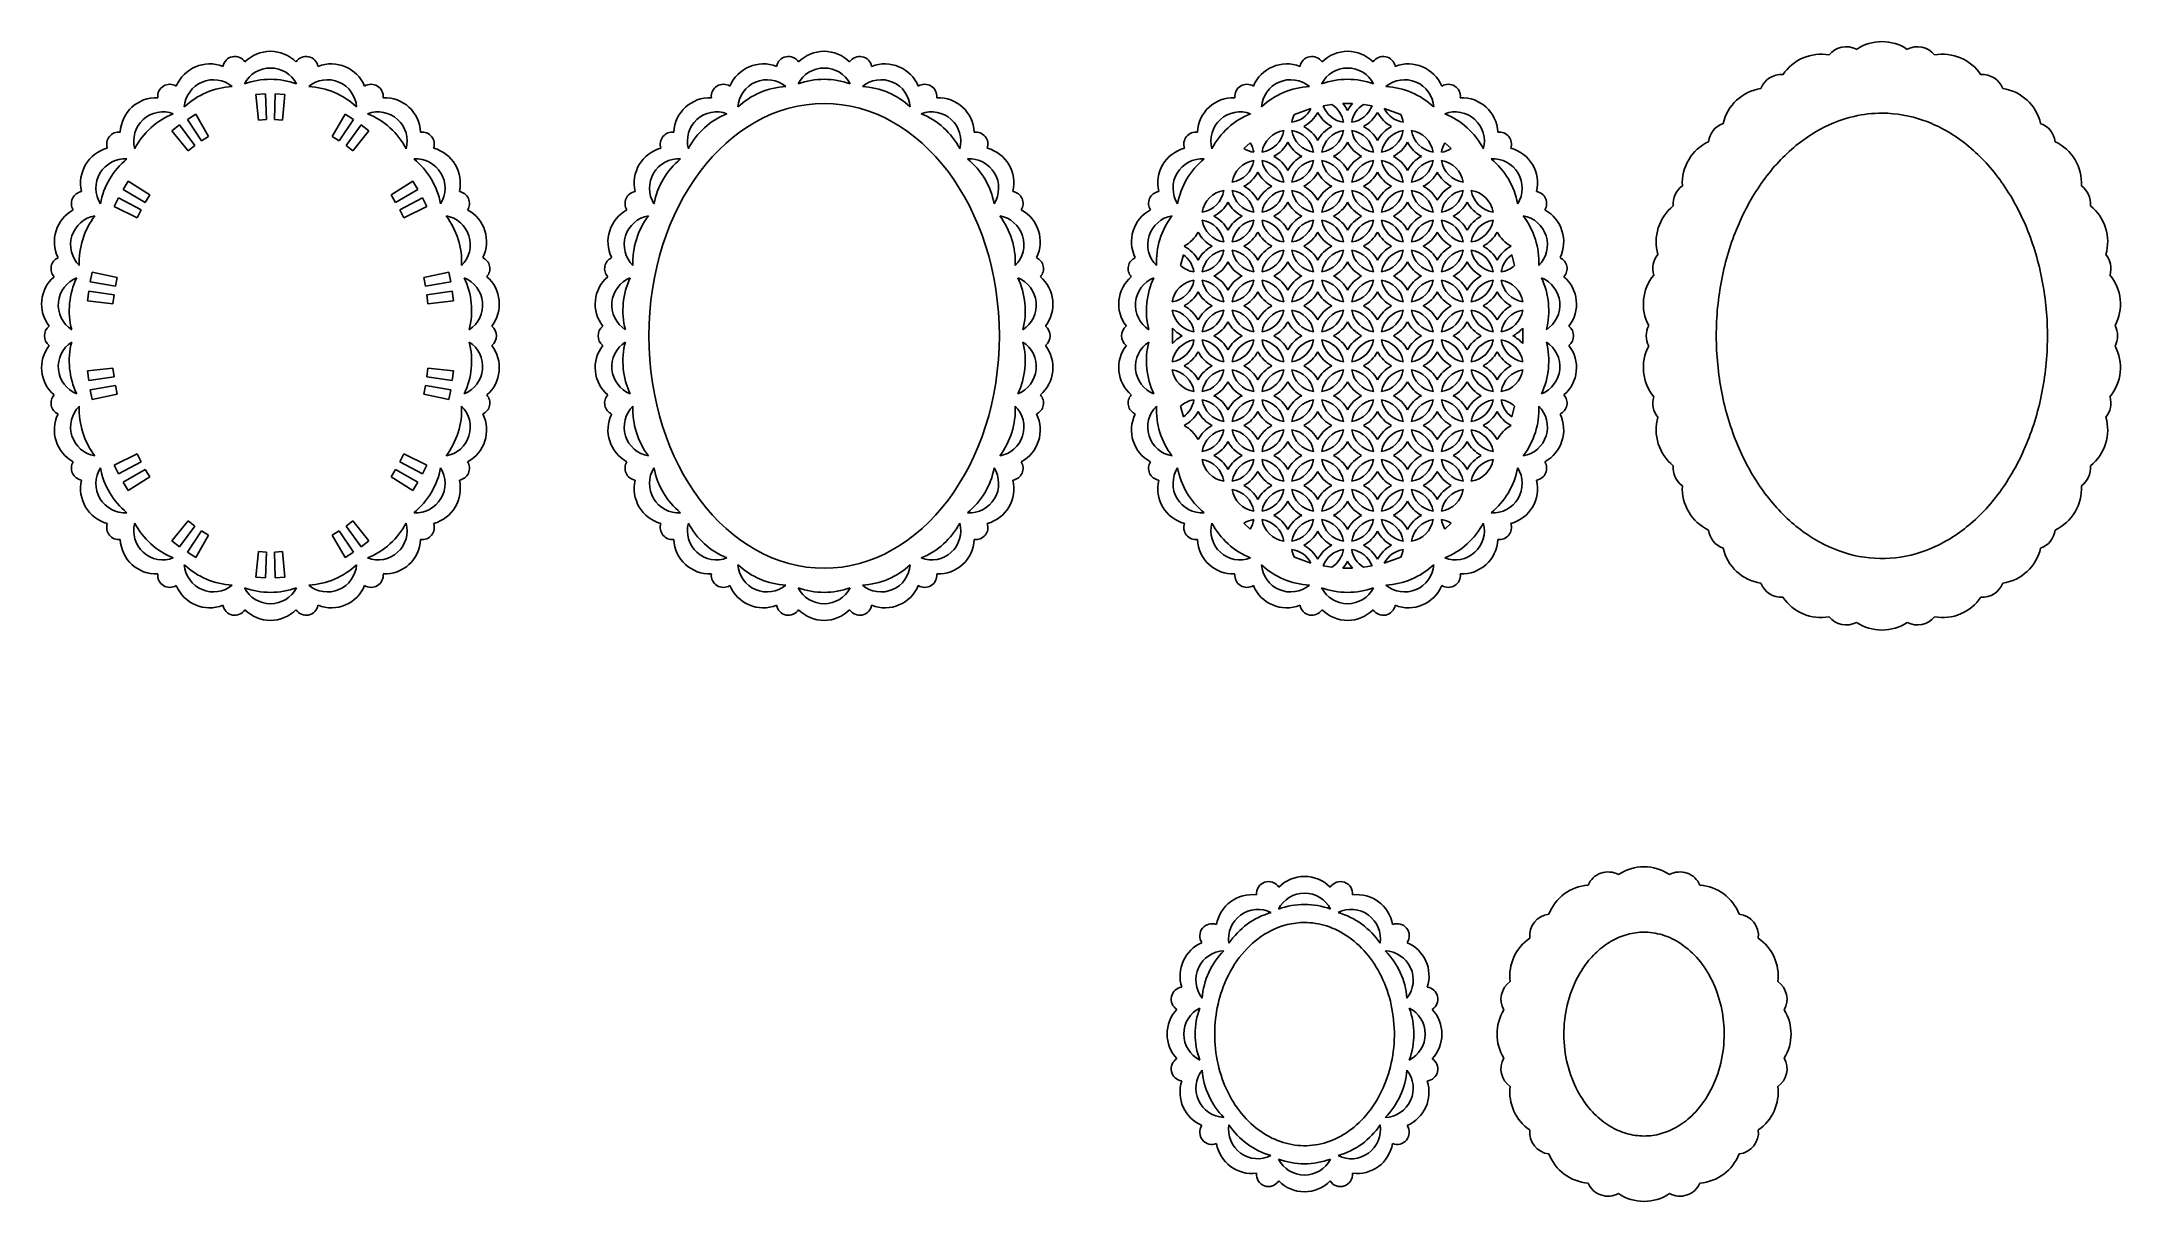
# Model space of a CAD drawing. Extents: x -343 to 86, y -382 to -142.
import ezdxf

# ---------------------------------------------------------------- set-up
doc = ezdxf.new("R2010")
doc.units = 0
doc.layers.get('0').update_dxf_attribs({"linetype": 'CONTINUOUS'})

msp = doc.modelspace()

# ---------------------------------------------------------------- linework, layer by layer
for p, q in [((-297.01, -152.89), (-299.01, -153.03)), ((-299.01, -153.03), (-298.47, -158.3)), ((-297.01, -152.89), (-296.83, -158.19)), ((-295.01, -152.89), (-295.19, -158.19)), ((-293.01, -153.03), (-295.01, -152.89)), ((-293.01, -153.03), (-293.55, -158.3)), ((-311.43, -157.11), (-313.14, -158.17)), ((-313.14, -158.17), (-310.24, -162.6)), ((-311.43, -157.11), (-308.79, -161.71)), ((-296.83, -158.19), (-298.47, -158.3)), ((-293.55, -158.3), (-295.19, -158.19)), ((-280.58, -157.11), (-283.23, -161.71)), ((-278.87, -158.17), (-281.77, -162.6)), ((-280.58, -157.11), (-278.87, -158.17)), ((-84.3, -157.13), (-80.9, -155.94)), ((-78.37, -155.35), (-76.58, -155.07)), ((-74.33, -154.9), (-72.31, -154.9)), ((-70.06, -155.07), (-68.27, -155.35)), ((-65.74, -155.94), (-62.34, -157.13)), ((-314.79, -159.31), (-316.37, -160.54)), ((-316.37, -160.54), (-313.01, -164.64)), ((-314.79, -159.31), (-311.65, -163.58)), ((-308.79, -161.71), (-310.24, -162.6)), ((-283.23, -161.71), (-281.77, -162.6)), ((-277.23, -159.31), (-280.37, -163.58)), ((-275.64, -160.54), (-279.01, -164.64)), ((-277.23, -159.31), (-275.64, -160.54)), ((-94.75, -164.18), (-93.45, -162.97)), ((-53.19, -162.97), (-51.89, -164.18)), ((-311.65, -163.58), (-313.01, -164.64)), ((-280.37, -163.58), (-279.01, -164.64)), ((-325.44, -170.93), (-326.47, -172.65)), ((-325.44, -170.93), (-320.96, -173.77)), ((-266.58, -170.93), (-271.05, -173.77)), ((-266.58, -170.93), (-265.54, -172.65)), ((-327.44, -174.39), (-328.35, -176.18)), ((-328.35, -176.18), (-323.57, -178.48)), ((-327.44, -174.39), (-322.76, -176.87)), ((-326.47, -172.65), (-321.89, -175.3)), ((-320.96, -173.77), (-321.89, -175.3)), ((-271.05, -173.77), (-270.13, -175.3)), ((-265.54, -172.65), (-270.13, -175.3)), ((-264.57, -174.39), (-269.26, -176.87)), ((-263.67, -176.18), (-268.44, -178.48)), ((-264.57, -174.39), (-263.67, -176.18)), ((-322.76, -176.87), (-323.57, -178.48)), ((-269.26, -176.87), (-268.44, -178.48)), ((-107.85, -188.35), (-107.27, -186.13)), ((-39.37, -186.13), (-38.79, -188.35)), ((-332.9, -189.74), (-333.27, -191.7)), ((-333.27, -191.7), (-328.05, -192.61)), ((-332.9, -189.74), (-327.71, -190.81)), ((-327.71, -190.81), (-328.05, -192.61)), ((-259.12, -189.74), (-264.31, -190.81)), ((-264.31, -190.81), (-263.96, -192.61)), ((-258.74, -191.7), (-263.96, -192.61)), ((-259.12, -189.74), (-258.74, -191.7)), ((-333.59, -193.68), (-333.84, -195.66)), ((-333.84, -195.66), (-328.57, -196.25)), ((-333.59, -193.68), (-328.34, -194.43)), ((-328.34, -194.43), (-328.57, -196.25)), ((-258.43, -193.68), (-263.67, -194.43)), ((-263.67, -194.43), (-263.44, -196.25)), ((-258.18, -195.66), (-263.44, -196.25)), ((-258.43, -193.68), (-258.18, -195.66)), ((-109.53, -204.5), (-109.53, -201.27)), ((-37.11, -201.27), (-37.11, -204.5)), ((-333.84, -210.11), (-328.57, -209.53)), ((-333.59, -212.1), (-333.84, -210.11)), ((-328.34, -211.35), (-328.57, -209.53)), ((-263.67, -211.35), (-263.44, -209.53)), ((-258.18, -210.11), (-263.44, -209.53)), ((-258.43, -212.1), (-258.18, -210.11)), ((-333.59, -212.1), (-328.34, -211.35)), ((-333.27, -214.07), (-328.05, -213.16)), ((-332.9, -216.04), (-333.27, -214.07)), ((-327.71, -214.96), (-328.05, -213.16)), ((-264.31, -214.96), (-263.96, -213.16)), ((-258.74, -214.07), (-263.96, -213.16)), ((-258.43, -212.1), (-263.67, -211.35)), ((-259.12, -216.04), (-258.74, -214.07)), ((-332.9, -216.04), (-327.71, -214.96)), ((-259.12, -216.04), (-264.31, -214.96)), ((-107.85, -217.43), (-107.27, -219.64)), ((-39.37, -219.64), (-38.79, -217.43)), ((-328.35, -229.59), (-323.57, -227.29)), ((-322.76, -228.9), (-323.57, -227.29)), ((-269.26, -228.9), (-268.44, -227.29)), ((-263.67, -229.59), (-268.44, -227.29)), ((-327.44, -231.38), (-328.35, -229.59)), ((-327.44, -231.38), (-322.76, -228.9)), ((-326.47, -233.13), (-321.89, -230.47)), ((-325.44, -234.84), (-320.96, -232)), ((-320.96, -232), (-321.89, -230.47)), ((-271.05, -232), (-270.13, -230.47)), ((-266.58, -234.84), (-271.05, -232)), ((-265.54, -233.13), (-270.13, -230.47)), ((-264.57, -231.38), (-269.26, -228.9)), ((-264.57, -231.38), (-263.67, -229.59)), ((-325.44, -234.84), (-326.47, -233.13)), ((-266.58, -234.84), (-265.54, -233.13)), ((-316.37, -245.23), (-313.01, -241.14)), ((-314.79, -246.46), (-311.65, -242.19)), ((-313.14, -247.61), (-310.24, -243.17)), ((-311.65, -242.19), (-313.01, -241.14)), ((-311.43, -248.66), (-308.79, -244.07)), ((-308.79, -244.07), (-310.24, -243.17)), ((-283.23, -244.07), (-281.77, -243.17)), ((-280.58, -248.66), (-283.23, -244.07)), ((-278.87, -247.61), (-281.77, -243.17)), ((-280.37, -242.19), (-279.01, -241.14)), ((-277.23, -246.46), (-280.37, -242.19)), ((-275.64, -245.23), (-279.01, -241.14)), ((-94.75, -241.59), (-93.45, -242.81)), ((-53.19, -242.81), (-51.89, -241.59)), ((-314.79, -246.46), (-316.37, -245.23)), ((-311.43, -248.66), (-313.14, -247.61)), ((-299.01, -252.74), (-298.47, -247.47)), ((-296.83, -247.58), (-298.47, -247.47)), ((-297.01, -252.88), (-296.83, -247.58)), ((-293.55, -247.47), (-295.19, -247.58)), ((-295.01, -252.88), (-295.19, -247.58)), ((-293.01, -252.74), (-293.55, -247.47)), ((-280.58, -248.66), (-278.87, -247.61)), ((-277.23, -246.46), (-275.64, -245.23)), ((-84.3, -248.64), (-80.9, -249.83)), ((-65.74, -249.83), (-62.34, -248.64)), ((-297.01, -252.88), (-299.01, -252.74)), ((-293.01, -252.74), (-295.01, -252.88)), ((-78.37, -250.43), (-76.58, -250.7)), ((-74.33, -250.88), (-72.31, -250.88)), ((-70.06, -250.7), (-68.27, -250.43))]:
    msp.add_line(p, q)
for centre, radius, start, end in [((-303.38, -147.65), 2.5, 33.4006, 169.7501), ((-296.01, -151.55), 7.46, 44.9479, 135.0521), ((-288.64, -147.65), 2.5, 10.2499, 146.5994), ((-188.92, -147.65), 2.5, 33.4006, 169.7501), ((-181.55, -151.55), 7.46, 44.9479, 135.0521), ((-174.18, -147.65), 2.5, 10.2499, 146.5994), ((-80.69, -147.65), 2.5, 33.4006, 169.7501), ((-73.32, -151.55), 7.46, 44.9479, 135.0521), ((-65.95, -147.65), 2.5, 10.2499, 146.5994), ((24.56, -154.15), 9.46, 79.6676, 146.4674), ((29.77, -147.65), 4.5, 61.9936, 141.2681), ((37.14, -151.55), 9.46, 56.2592, 123.7408), ((44.51, -147.65), 4.5, 38.7319, 118.0064), ((49.71, -154.15), 9.46, 33.5326, 100.3324), ((-308.59, -154.15), 7.46, 68.3994, 157.5306), ((-307.79, -156.01), 6.04, 50.123, 175.9697), ((-296.01, -153.58), 6.04, 27.0767, 152.9233), ((-296.01, -165.64), 15.76, 70.0387, 109.9613), ((-284.23, -156.01), 6.04, 4.0303, 129.877), ((-283.43, -154.15), 7.46, 22.4694, 111.6006), ((-194.13, -154.15), 7.46, 68.3994, 157.5306), ((-193.34, -156.01), 6.04, 50.123, 175.9697), ((-181.55, -153.58), 6.04, 27.0767, 152.9233), ((-181.55, -165.64), 15.76, 70.0387, 109.9613), ((-169.77, -156.01), 6.04, 4.0303, 129.877), ((-168.98, -154.15), 7.46, 22.4694, 111.6006), ((-85.9, -154.15), 7.46, 68.3994, 157.5306), ((-85.1, -156.01), 6.04, 50.123, 175.9697), ((-73.32, -153.58), 6.04, 27.0767, 152.9233), ((-73.32, -165.64), 15.76, 70.0387, 109.9613), ((-61.53, -156.01), 6.04, 4.0303, 129.877), ((-60.74, -154.15), 7.46, 22.4694, 111.6006), ((16.32, -153.4), 4.5, 85.5736, 158.7822), ((57.95, -153.4), 4.5, 21.2178, 94.4264), ((-319.6, -161.13), 7.46, 87.7459, 177.5151), ((-316.82, -153.4), 2.5, 57.6187, 186.2142), ((-303.07, -167.11), 15.76, 93.0851, 133.0076), ((-288.95, -167.11), 15.76, 46.9924, 86.9149), ((-275.2, -153.4), 2.5, 353.7858, 122.3813), ((-272.42, -161.13), 7.46, 2.4849, 92.2541), ((-205.15, -161.13), 7.46, 87.7459, 177.5151), ((-202.37, -153.4), 2.5, 57.6187, 186.2142), ((-188.61, -167.11), 15.76, 93.0851, 133.0076), ((-174.49, -167.11), 15.76, 46.9924, 86.9149), ((-160.74, -153.4), 2.5, 353.7858, 122.3813), ((-157.96, -161.13), 7.46, 2.4849, 92.2541), ((-96.91, -161.13), 7.46, 87.7459, 177.5151), ((-94.13, -153.4), 2.5, 57.6187, 186.2142), ((-80.38, -167.11), 15.76, 93.0851, 133.0076), ((-66.26, -167.11), 15.76, 46.9924, 86.9149), ((-52.5, -153.4), 2.5, 353.7858, 122.3813), ((-49.73, -161.13), 7.46, 2.4849, 92.2541), ((13.54, -161.13), 9.46, 98.6055, 167.1651), ((60.73, -161.13), 9.46, 12.8349, 81.3945), ((-318.24, -162.64), 6.04, 69.2598, 195.1065), ((-310.14, -171.57), 15.76, 112.2219, 152.1444), ((-273.78, -162.64), 6.04, 344.8935, 110.7402), ((-281.88, -171.57), 15.76, 27.8556, 67.7781), ((-203.78, -162.64), 6.04, 69.2598, 195.1065), ((-195.68, -171.57), 15.76, 112.2219, 152.1444), ((-159.32, -162.64), 6.04, 344.8935, 110.7402), ((-167.42, -171.57), 15.76, 27.8556, 67.7781), ((-95.55, -162.64), 6.04, 69.2598, 195.1065), ((-87.45, -171.57), 15.76, 112.2219, 152.1444), ((-85.68, -153.43), 5.4, 279.0442, 332.3273), ((-79.5, -159.61), 5.4, 152.6678, 170.9558), ((-85.68, -153.43), 7, 297.981, 332.019), ((-73.32, -153.43), 7, 207.981, 242.019), ((-73.32, -153.43), 5.4, 200.7558, 260.9558), ((-79.5, -159.61), 5.4, 9.0442, 57.253), ((-79.5, -159.61), 7, 27.981, 42.3754), ((-67.14, -159.61), 7, 137.6246, 152.019), ((-67.14, -159.61), 5.4, 122.747, 170.9558), ((-73.32, -153.43), 5.4, 279.0442, 339.2442), ((-73.32, -153.43), 7, 297.981, 332.019), ((-60.95, -153.43), 7, 207.981, 242.019), ((-60.95, -153.43), 5.4, 207.6727, 260.9558), ((-67.14, -159.61), 5.4, 9.0442, 27.3322), ((-51.09, -162.64), 6.04, 344.8935, 110.7402), ((-59.19, -171.57), 15.76, 27.8556, 67.7781), ((-327.37, -163.29), 2.5, 82.7278, 199.242), ((-264.64, -163.29), 2.5, 340.758, 97.2722), ((-212.92, -163.29), 2.5, 82.7278, 199.242), ((-150.19, -163.29), 2.5, 340.758, 97.2722), ((-104.68, -163.29), 2.5, 82.7278, 199.242), ((-98.05, -165.8), 5.4, 9.0442, 31.5937), ((-85.68, -165.8), 5.4, 99.0442, 170.9558), ((-91.86, -159.61), 5.4, 279.0442, 350.9558), ((-91.86, -159.61), 7, 297.981, 332.019), ((-79.5, -159.61), 7, 207.981, 242.019), ((-79.5, -159.61), 5.4, 189.0442, 260.9558), ((-85.68, -165.8), 5.4, 9.0442, 80.9558), ((-85.68, -165.8), 7, 27.981, 62.019), ((-73.32, -165.8), 7, 117.981, 152.019), ((-79.5, -159.61), 5.4, 279.0442, 350.9558), ((-73.32, -165.8), 5.4, 99.0442, 170.9558), ((-79.5, -159.61), 7, 297.981, 332.019), ((-67.14, -159.61), 7, 207.981, 242.019), ((-67.14, -159.61), 5.4, 189.0442, 260.9558), ((-73.32, -165.8), 5.4, 9.0442, 80.9558), ((-73.32, -165.8), 7, 27.981, 62.019), ((-60.95, -165.8), 7, 117.981, 152.019), ((-67.14, -159.61), 5.4, 279.0442, 350.9558), ((-60.95, -165.8), 5.4, 99.0442, 170.9558), ((-67.14, -159.61), 7, 297.981, 332.019), ((-54.77, -159.61), 7, 207.981, 242.019), ((-54.77, -159.61), 5.4, 189.0442, 260.9558), ((-60.95, -165.8), 5.4, 9.0442, 80.9558), ((-48.59, -165.8), 5.4, 148.4063, 170.9558), ((-41.95, -163.29), 2.5, 340.758, 97.2722), ((5.34, -171.32), 9.46, 115.24, 183.2944), ((5.77, -163.29), 4.5, 108.8525, 173.2935), ((68.5, -163.29), 4.5, 6.7065, 71.1475), ((68.94, -171.32), 9.46, 356.7056, 64.76), ((-327.81, -171.32), 7.46, 104.9588, 193.5619), ((-326.06, -172.36), 6.04, 86.3987, 212.2454), ((-315.69, -178.51), 15.76, 129.3607, 169.2833), ((-265.95, -172.36), 6.04, 327.7546, 93.6013), ((-276.33, -178.51), 15.76, 10.7167, 50.6393), ((-264.21, -171.32), 7.46, 346.4381, 75.0412), ((-213.35, -171.32), 7.46, 104.9588, 193.5619), ((-211.61, -172.36), 6.04, 86.3987, 212.2454), ((-201.23, -178.51), 15.76, 129.3607, 169.2833), ((-151.5, -172.36), 6.04, 327.7546, 93.6013), ((-161.87, -178.51), 15.76, 10.7167, 50.6393), ((-149.75, -171.32), 7.46, 346.4381, 75.0412), ((-105.12, -171.32), 7.46, 104.9588, 193.5619), ((-103.37, -172.36), 6.04, 86.3987, 212.2454), ((-93, -178.51), 15.76, 129.3607, 169.2833), ((-98.05, -165.8), 5.4, 279.0442, 350.9558), ((-91.86, -171.98), 5.4, 99.0442, 170.9558), ((-91.86, -159.61), 5.4, 237.683, 260.9558), ((-85.68, -165.8), 5.4, 189.0442, 260.9558), ((-91.86, -171.98), 5.4, 9.0442, 80.9558), ((-91.86, -171.98), 7, 27.981, 62.019), ((-79.5, -171.98), 7, 117.981, 152.019), ((-79.5, -171.98), 5.4, 99.0442, 170.9558), ((-85.68, -165.8), 5.4, 279.0442, 350.9558), ((-79.5, -171.98), 5.4, 9.0442, 80.9558), ((-73.32, -165.8), 5.4, 189.0442, 260.9558), ((-79.5, -171.98), 7, 27.981, 62.019), ((-67.14, -171.98), 7, 117.981, 152.019), ((-67.14, -171.98), 5.4, 99.0442, 170.9558), ((-73.32, -165.8), 5.4, 279.0442, 350.9558), ((-67.14, -171.98), 5.4, 9.0442, 80.9558), ((-60.95, -165.8), 5.4, 189.0442, 260.9558), ((-67.14, -171.98), 7, 27.981, 62.019), ((-54.77, -171.98), 7, 117.981, 152.019), ((-60.95, -165.8), 5.4, 279.0442, 350.9558), ((-54.77, -171.98), 5.4, 99.0442, 170.9558), ((-54.77, -159.61), 5.4, 279.0442, 302.317), ((-48.59, -165.8), 5.4, 189.0442, 260.9558), ((-54.77, -171.98), 5.4, 9.0442, 80.9558), ((-43.26, -172.36), 6.04, 327.7546, 93.6013), ((-53.64, -178.51), 15.76, 10.7167, 50.6393), ((-41.52, -171.32), 7.46, 346.4381, 75.0412), ((-98.05, -165.8), 7, 297.981, 332.019), ((-85.68, -165.8), 7, 207.981, 242.019), ((-85.68, -165.8), 7, 297.981, 332.019), ((-73.32, -165.8), 7, 207.981, 242.019), ((-73.32, -165.8), 7, 297.981, 332.019), ((-60.95, -165.8), 7, 207.981, 242.019), ((-60.95, -165.8), 7, 297.981, 332.019), ((-48.59, -165.8), 7, 207.981, 242.019), ((-1.51, -175.54), 4.5, 125.2925, 186.4099), ((75.78, -175.54), 4.5, 353.5901, 54.7075), ((-334.66, -175.54), 2.5, 99.3789, 212.2114), ((-257.36, -175.54), 2.5, 327.7886, 80.6211), ((-220.2, -175.54), 2.5, 99.3789, 212.2114), ((-142.91, -175.54), 2.5, 327.7886, 80.6211), ((-111.97, -175.54), 2.5, 99.3789, 212.2114), ((-98.05, -178.16), 5.4, 99.0442, 170.9558), ((-104.23, -171.98), 5.4, 279.0442, 350.9558), ((-104.23, -171.98), 7, 297.981, 332.019), ((-91.86, -171.98), 7, 207.981, 242.019), ((-98.05, -178.16), 5.4, 9.0442, 80.9558), ((-91.86, -171.98), 5.4, 189.0442, 260.9558), ((-98.05, -178.16), 7, 27.981, 62.019), ((-85.68, -178.16), 7, 117.981, 152.019), ((-85.68, -178.16), 5.4, 99.0442, 170.9558), ((-91.86, -171.98), 5.4, 279.0442, 350.9558), ((-91.86, -171.98), 7, 297.981, 332.019), ((-79.5, -171.98), 7, 207.981, 242.019), ((-79.5, -171.98), 5.4, 189.0442, 260.9558), ((-85.68, -178.16), 5.4, 9.0442, 80.9558), ((-85.68, -178.16), 7, 27.981, 62.019), ((-73.32, -178.16), 7, 117.981, 152.019), ((-79.5, -171.98), 5.4, 279.0442, 350.9558), ((-73.32, -178.16), 5.4, 99.0442, 170.9558), ((-79.5, -171.98), 7, 297.981, 332.019), ((-67.14, -171.98), 7, 207.981, 242.019), ((-67.14, -171.98), 5.4, 189.0442, 260.9558), ((-73.32, -178.16), 5.4, 9.0442, 80.9558), ((-73.32, -178.16), 7, 27.981, 62.019), ((-60.95, -178.16), 7, 117.981, 152.019), ((-67.14, -171.98), 5.4, 279.0442, 350.9558), ((-60.95, -178.16), 5.4, 99.0442, 170.9558), ((-67.14, -171.98), 7, 297.981, 332.019), ((-54.77, -171.98), 7, 207.981, 242.019), ((-54.77, -171.98), 5.4, 189.0442, 260.9558), ((-60.95, -178.16), 5.4, 9.0442, 80.9558), ((-60.95, -178.16), 7, 27.981, 62.019), ((-48.59, -178.16), 7, 117.981, 152.019), ((-54.77, -171.98), 5.4, 279.0442, 350.9558), ((-48.59, -178.16), 5.4, 99.0442, 170.9558), ((-54.77, -171.98), 7, 297.981, 332.019), ((-42.41, -171.98), 7, 207.981, 242.019), ((-42.41, -171.98), 5.4, 189.0442, 260.9558), ((-48.59, -178.16), 5.4, 9.0442, 80.9558), ((-34.67, -175.54), 2.5, 327.7886, 80.6211), ((-0.08, -183.44), 9.46, 128.5742, 196.3037), ((74.36, -183.44), 9.46, 343.6963, 51.4258), ((-333.23, -183.44), 7.46, 118.3505, 206.1764), ((-331.29, -184.05), 6.04, 99.7422, 225.5889), ((-319.78, -187.64), 15.76, 142.7043, 182.6268), ((-260.73, -184.05), 6.04, 314.4111, 80.2578), ((-272.24, -187.64), 15.76, 357.3732, 37.2957), ((-258.79, -183.44), 7.46, 333.8236, 61.6495), ((-218.77, -183.44), 7.46, 118.3505, 206.1764), ((-216.84, -184.05), 6.04, 99.7422, 225.5889), ((-205.32, -187.64), 15.76, 142.7043, 182.6268), ((-157.78, -187.64), 15.76, 357.3732, 37.2957), ((-146.27, -184.05), 6.04, 314.4111, 80.2578), ((-144.33, -183.44), 7.46, 333.8236, 61.6495), ((-110.54, -183.44), 7.46, 118.3505, 206.1764), ((-108.6, -184.05), 6.04, 99.7422, 225.5889), ((-97.09, -187.64), 15.76, 142.7043, 182.6268), ((-98.05, -178.16), 5.4, 189.0442, 260.9558), ((-104.23, -184.34), 5.4, 9.0442, 80.9558), ((-104.23, -184.34), 7, 27.981, 62.019), ((-91.86, -184.34), 7, 117.981, 152.019), ((-98.05, -178.16), 5.4, 279.0442, 350.9558), ((-91.86, -184.34), 5.4, 99.0442, 170.9558), ((-85.68, -178.16), 5.4, 189.0442, 260.9558), ((-91.86, -184.34), 5.4, 9.0442, 80.9558), ((-91.86, -184.34), 7, 27.981, 62.019), ((-79.5, -184.34), 7, 117.981, 152.019), ((-79.5, -184.34), 5.4, 99.0442, 170.9558), ((-85.68, -178.16), 5.4, 279.0442, 350.9558), ((-79.5, -184.34), 5.4, 9.0442, 80.9558), ((-73.32, -178.16), 5.4, 189.0442, 260.9558), ((-79.5, -184.34), 7, 27.981, 62.019), ((-67.14, -184.34), 7, 117.981, 152.019), ((-67.14, -184.34), 5.4, 99.0442, 170.9558), ((-73.32, -178.16), 5.4, 279.0442, 350.9558), ((-67.14, -184.34), 5.4, 9.0442, 80.9558), ((-60.95, -178.16), 5.4, 189.0442, 260.9558), ((-67.14, -184.34), 7, 27.981, 62.019), ((-54.77, -184.34), 7, 117.981, 152.019), ((-60.95, -178.16), 5.4, 279.0442, 350.9558), ((-54.77, -184.34), 5.4, 99.0442, 170.9558), ((-48.59, -178.16), 5.4, 189.0442, 260.9558), ((-54.77, -184.34), 5.4, 9.0442, 80.9558), ((-54.77, -184.34), 7, 27.981, 62.019), ((-42.41, -184.34), 7, 117.981, 152.019), ((-42.41, -184.34), 5.4, 99.0442, 170.9558), ((-48.59, -178.16), 5.4, 279.0442, 350.9558), ((-38.04, -184.05), 6.04, 314.4111, 80.2578), ((-49.55, -187.64), 15.76, 357.3732, 37.2957), ((-36.1, -183.44), 7.46, 333.8236, 61.6495), ((-110.41, -178.16), 7, 297.981, 332.019), ((-110.41, -190.52), 7, 27.981, 62.019), ((-98.05, -178.16), 7, 207.981, 242.019), ((-98.05, -190.52), 7, 117.981, 152.019), ((-98.05, -178.16), 7, 297.981, 332.019), ((-98.05, -190.52), 7, 27.981, 62.019), ((-85.68, -178.16), 7, 207.981, 242.019), ((-85.68, -190.52), 7, 117.981, 152.019), ((-85.68, -178.16), 7, 297.981, 332.019), ((-85.68, -190.52), 7, 27.981, 62.019), ((-73.32, -178.16), 7, 207.981, 242.019), ((-73.32, -190.52), 7, 117.981, 152.019), ((-73.32, -178.16), 7, 297.981, 332.019), ((-73.32, -190.52), 7, 27.981, 62.019), ((-60.95, -178.16), 7, 207.981, 242.019), ((-60.95, -190.52), 7, 117.981, 152.019), ((-60.95, -178.16), 7, 297.981, 332.019), ((-60.95, -190.52), 7, 27.981, 62.019), ((-48.59, -178.16), 7, 207.981, 242.019), ((-48.59, -190.52), 7, 117.981, 152.019), ((-48.59, -178.16), 7, 297.981, 332.019), ((-48.59, -190.52), 7, 27.981, 62.019), ((-36.23, -178.16), 7, 207.981, 242.019), ((-36.23, -190.52), 7, 117.981, 152.019), ((-338.87, -189), 2.5, 114.9232, 221.8445), ((-253.15, -189), 2.5, 318.1555, 65.0768), ((-224.42, -189), 2.5, 114.9232, 221.8445), ((-138.69, -189), 2.5, 318.1555, 65.0768), ((-116.18, -189), 2.5, 114.9232, 221.8445), ((-104.23, -184.34), 5.4, 227.8854, 260.9558), ((-110.41, -190.52), 5.4, 9.0442, 54.4723), ((-104.23, -184.34), 5.4, 279.0442, 350.9558), ((-98.05, -190.52), 5.4, 99.0442, 170.9558), ((-104.23, -184.34), 7, 297.981, 332.019), ((-91.86, -184.34), 7, 207.981, 242.019), ((-91.86, -184.34), 5.4, 189.0442, 260.9558), ((-98.05, -190.52), 5.4, 9.0442, 80.9558), ((-91.86, -184.34), 5.4, 279.0442, 350.9558), ((-85.68, -190.52), 5.4, 99.0442, 170.9558), ((-91.86, -184.34), 7, 297.981, 332.019), ((-79.5, -184.34), 7, 207.981, 242.019), ((-85.68, -190.52), 5.4, 9.0442, 80.9558), ((-79.5, -184.34), 5.4, 189.0442, 260.9558), ((-73.32, -190.52), 5.4, 99.0442, 170.9558), ((-79.5, -184.34), 5.4, 279.0442, 350.9558), ((-79.5, -184.34), 7, 297.981, 332.019), ((-67.14, -184.34), 7, 207.981, 242.019), ((-73.32, -190.52), 5.4, 9.0442, 80.9558), ((-67.14, -184.34), 5.4, 189.0442, 260.9558), ((-67.14, -184.34), 5.4, 279.0442, 350.9558), ((-60.95, -190.52), 5.4, 99.0442, 170.9558), ((-67.14, -184.34), 7, 297.981, 332.019), ((-54.77, -184.34), 7, 207.981, 242.019), ((-54.77, -184.34), 5.4, 189.0442, 260.9558), ((-60.95, -190.52), 5.4, 9.0442, 80.9558), ((-54.77, -184.34), 5.4, 279.0442, 350.9558), ((-48.59, -190.52), 5.4, 99.0442, 170.9558), ((-54.77, -184.34), 7, 297.981, 332.019), ((-42.41, -184.34), 7, 207.981, 242.019), ((-48.59, -190.52), 5.4, 9.0442, 80.9558), ((-42.41, -184.34), 5.4, 189.0442, 260.9558), ((-36.23, -190.52), 5.4, 125.5277, 170.9558), ((-42.41, -184.34), 5.4, 279.0442, 312.1146), ((-30.45, -189), 2.5, 318.1555, 65.0768), ((-5.73, -189), 4.5, 139.8265, 196.9932), ((80, -189), 4.5, 343.0068, 40.1735), ((-335.86, -196.32), 7.46, 130.7438, 217.8122), ((-333.84, -196.52), 6.04, 111.5876, 237.4343), ((-321.84, -197.67), 15.76, 154.5497, 194.4722), ((-270.18, -197.67), 15.76, 345.5278, 25.4503), ((-258.17, -196.52), 6.04, 302.5657, 68.4124), ((-256.15, -196.32), 7.46, 322.1878, 49.2562), ((-221.41, -196.32), 7.46, 130.7438, 217.8122), ((-219.39, -196.52), 6.04, 111.5876, 237.4343), ((-207.38, -197.67), 15.76, 154.5497, 194.4722), ((-143.72, -196.52), 6.04, 302.5657, 68.4124), ((-155.72, -197.67), 15.76, 345.5278, 25.4503), ((-141.7, -196.32), 7.46, 322.1878, 49.2562), ((-113.17, -196.32), 7.46, 130.7438, 217.8122), ((-111.15, -196.52), 6.04, 111.5876, 237.4343), ((-99.15, -197.67), 15.76, 154.5497, 194.4722), ((-104.23, -196.7), 5.4, 99.0442, 170.9558), ((-110.41, -190.52), 5.4, 279.0442, 350.9558), ((-104.23, -196.7), 5.4, 9.0442, 80.9558), ((-98.05, -190.52), 5.4, 189.0442, 260.9558), ((-104.23, -196.7), 7, 27.981, 62.019), ((-91.86, -196.7), 7, 117.981, 152.019), ((-91.86, -196.7), 5.4, 99.0442, 170.9558), ((-98.05, -190.52), 5.4, 279.0442, 350.9558), ((-91.86, -196.7), 5.4, 9.0442, 80.9558), ((-85.68, -190.52), 5.4, 189.0442, 260.9558), ((-91.86, -196.7), 7, 27.981, 62.019), ((-79.5, -196.7), 7, 117.981, 152.019), ((-85.68, -190.52), 5.4, 279.0442, 350.9558), ((-79.5, -196.7), 5.4, 99.0442, 170.9558), ((-73.32, -190.52), 5.4, 189.0442, 260.9558), ((-79.5, -196.7), 5.4, 9.0442, 80.9558), ((-79.5, -196.7), 7, 27.981, 62.019), ((-67.14, -196.7), 7, 117.981, 152.019), ((-73.32, -190.52), 5.4, 279.0442, 350.9558), ((-67.14, -196.7), 5.4, 99.0442, 170.9558), ((-60.95, -190.52), 5.4, 189.0442, 260.9558), ((-67.14, -196.7), 5.4, 9.0442, 80.9558), ((-67.14, -196.7), 7, 27.981, 62.019), ((-54.77, -196.7), 7, 117.981, 152.019), ((-60.95, -190.52), 5.4, 279.0442, 350.9558), ((-54.77, -196.7), 5.4, 99.0442, 170.9558), ((-48.59, -190.52), 5.4, 189.0442, 260.9558), ((-54.77, -196.7), 5.4, 9.0442, 80.9558), ((-54.77, -196.7), 7, 27.981, 62.019), ((-42.41, -196.7), 7, 117.981, 152.019), ((-48.59, -190.52), 5.4, 279.0442, 350.9558), ((-42.41, -196.7), 5.4, 99.0442, 170.9558), ((-42.41, -196.7), 5.4, 9.0442, 80.9558), ((-36.23, -190.52), 5.4, 189.0442, 260.9558), ((-47.49, -197.67), 15.76, 345.5278, 25.4503), ((-35.48, -196.52), 6.04, 302.5657, 68.4124), ((-33.46, -196.32), 7.46, 322.1878, 49.2562), ((-2.72, -196.32), 9.46, 140.5961, 208.0558), ((76.99, -196.32), 9.46, 331.9442, 39.4039), ((-104.23, -196.7), 5.4, 189.0442, 260.9558), ((-110.41, -202.89), 5.4, 9.0442, 80.9558), ((-110.41, -190.52), 7, 297.981, 332.019), ((-110.41, -202.89), 7, 27.981, 62.019), ((-98.05, -190.52), 7, 207.981, 242.019), ((-98.05, -202.89), 7, 117.981, 152.019), ((-104.23, -196.7), 5.4, 279.0442, 350.9558), ((-98.05, -202.89), 5.4, 99.0442, 170.9558), ((-91.86, -196.7), 5.4, 189.0442, 260.9558), ((-98.05, -202.89), 5.4, 9.0442, 80.9558), ((-98.05, -190.52), 7, 297.981, 332.019), ((-98.05, -202.89), 7, 27.981, 62.019), ((-85.68, -190.52), 7, 207.981, 242.019), ((-85.68, -202.89), 7, 117.981, 152.019), ((-91.86, -196.7), 5.4, 279.0442, 350.9558), ((-85.68, -202.89), 5.4, 99.0442, 170.9558), ((-85.68, -202.89), 5.4, 9.0442, 80.9558), ((-79.5, -196.7), 5.4, 189.0442, 260.9558), ((-85.68, -190.52), 7, 297.981, 332.019), ((-85.68, -202.89), 7, 27.981, 62.019), ((-73.32, -190.52), 7, 207.981, 242.019), ((-73.32, -202.89), 7, 117.981, 152.019), ((-79.5, -196.7), 5.4, 279.0442, 350.9558), ((-73.32, -202.89), 5.4, 99.0442, 170.9558), ((-73.32, -202.89), 5.4, 9.0442, 80.9558), ((-67.14, -196.7), 5.4, 189.0442, 260.9558), ((-73.32, -190.52), 7, 297.981, 332.019), ((-73.32, -202.89), 7, 27.981, 62.019), ((-60.95, -190.52), 7, 207.981, 242.019), ((-60.95, -202.89), 7, 117.981, 152.019), ((-60.95, -202.89), 5.4, 99.0442, 170.9558), ((-67.14, -196.7), 5.4, 279.0442, 350.9558), ((-54.77, -196.7), 5.4, 189.0442, 260.9558), ((-60.95, -202.89), 5.4, 9.0442, 80.9558), ((-60.95, -190.52), 7, 297.981, 332.019), ((-60.95, -202.89), 7, 27.981, 62.019), ((-48.59, -190.52), 7, 207.981, 242.019), ((-48.59, -202.89), 7, 117.981, 152.019), ((-54.77, -196.7), 5.4, 279.0442, 350.9558), ((-48.59, -202.89), 5.4, 99.0442, 170.9558), ((-48.59, -202.89), 5.4, 9.0442, 80.9558), ((-42.41, -196.7), 5.4, 189.0442, 260.9558), ((-48.59, -190.52), 7, 297.981, 332.019), ((-48.59, -202.89), 7, 27.981, 62.019), ((-36.23, -190.52), 7, 207.981, 242.019), ((-36.23, -202.89), 7, 117.981, 152.019), ((-42.41, -196.7), 5.4, 279.0442, 350.9558), ((-36.23, -202.89), 5.4, 99.0442, 170.9558), ((-340.24, -202.89), 2.5, 127.4329, 232.5671), ((-251.78, -202.89), 2.5, 307.4329, 52.5671), ((-225.78, -202.89), 2.5, 127.4329, 232.5671), ((-137.32, -202.89), 2.5, 307.4329, 52.5671), ((-117.55, -202.89), 2.5, 127.4329, 232.5671), ((-104.23, -196.7), 7, 220.757, 242.019), ((-104.23, -196.7), 7, 297.981, 332.019), ((-91.86, -196.7), 7, 207.981, 242.019), ((-91.86, -196.7), 7, 297.981, 332.019), ((-79.5, -196.7), 7, 207.981, 242.019), ((-79.5, -196.7), 7, 297.981, 332.019), ((-67.14, -196.7), 7, 207.981, 242.019), ((-67.14, -196.7), 7, 297.981, 332.019), ((-54.77, -196.7), 7, 207.981, 242.019), ((-54.77, -196.7), 7, 297.981, 332.019), ((-42.41, -196.7), 7, 207.981, 242.019), ((-42.41, -196.7), 7, 297.981, 319.243), ((-29.09, -202.89), 2.5, 307.4329, 52.5671), ((-7.09, -202.89), 4.5, 152.0391, 207.9609), ((81.37, -202.89), 4.5, 332.0391, 27.9609), ((-335.86, -209.45), 7.46, 142.1878, 229.2562), ((-333.84, -209.25), 6.04, 122.5657, 248.4124), ((-321.84, -208.1), 15.76, 165.5278, 205.4503), ((-258.17, -209.25), 6.04, 291.5876, 57.4343), ((-270.18, -208.1), 15.76, 334.5497, 14.4722), ((-256.15, -209.45), 7.46, 310.7438, 37.8122), ((-221.41, -209.45), 7.46, 142.1878, 229.2562), ((-219.39, -209.25), 6.04, 122.5657, 248.4124), ((-207.38, -208.1), 15.76, 165.5278, 205.4503), ((-155.72, -208.1), 15.76, 334.5497, 14.4722), ((-143.72, -209.25), 6.04, 291.5876, 57.4343), ((-141.7, -209.45), 7.46, 310.7438, 37.8122), ((-113.17, -209.45), 7.46, 142.1878, 229.2562), ((-111.15, -209.25), 6.04, 122.5657, 248.4124), ((-99.15, -208.1), 15.76, 165.5278, 205.4503), ((-104.23, -209.07), 5.4, 99.0442, 170.9558), ((-110.41, -202.89), 5.4, 279.0442, 350.9558), ((-104.23, -209.07), 7, 117.981, 139.243), ((-110.41, -202.89), 7, 297.981, 332.019), ((-98.05, -202.89), 7, 207.981, 242.019), ((-104.23, -209.07), 5.4, 9.0442, 80.9558), ((-98.05, -202.89), 5.4, 189.0442, 260.9558), ((-104.23, -209.07), 7, 27.981, 62.019), ((-91.86, -209.07), 7, 117.981, 152.019), ((-91.86, -209.07), 5.4, 99.0442, 170.9558), ((-98.05, -202.89), 5.4, 279.0442, 350.9558), ((-98.05, -202.89), 7, 297.981, 332.019), ((-85.68, -202.89), 7, 207.981, 242.019), ((-91.86, -209.07), 5.4, 9.0442, 80.9558), ((-85.68, -202.89), 5.4, 189.0442, 260.9558), ((-91.86, -209.07), 7, 27.981, 62.019), ((-79.5, -209.07), 7, 117.981, 152.019), ((-85.68, -202.89), 5.4, 279.0442, 350.9558), ((-79.5, -209.07), 5.4, 99.0442, 170.9558), ((-85.68, -202.89), 7, 297.981, 332.019), ((-73.32, -202.89), 7, 207.981, 242.019), ((-73.32, -202.89), 5.4, 189.0442, 260.9558), ((-79.5, -209.07), 5.4, 9.0442, 80.9558), ((-79.5, -209.07), 7, 27.981, 62.019), ((-67.14, -209.07), 7, 117.981, 152.019), ((-73.32, -202.89), 5.4, 279.0442, 350.9558), ((-67.14, -209.07), 5.4, 99.0442, 170.9558), ((-73.32, -202.89), 7, 297.981, 332.019), ((-60.95, -202.89), 7, 207.981, 242.019), ((-67.14, -209.07), 5.4, 9.0442, 80.9558), ((-60.95, -202.89), 5.4, 189.0442, 260.9558), ((-67.14, -209.07), 7, 27.981, 62.019), ((-54.77, -209.07), 7, 117.981, 152.019), ((-60.95, -202.89), 5.4, 279.0442, 350.9558), ((-54.77, -209.07), 5.4, 99.0442, 170.9558), ((-60.95, -202.89), 7, 297.981, 332.019), ((-48.59, -202.89), 7, 207.981, 242.019), ((-54.77, -209.07), 5.4, 9.0442, 80.9558), ((-48.59, -202.89), 5.4, 189.0442, 260.9558), ((-54.77, -209.07), 7, 27.981, 62.019), ((-42.41, -209.07), 7, 117.981, 152.019), ((-48.59, -202.89), 5.4, 279.0442, 350.9558), ((-42.41, -209.07), 5.4, 99.0442, 170.9558), ((-48.59, -202.89), 7, 297.981, 332.019), ((-36.23, -202.89), 7, 207.981, 242.019), ((-42.41, -209.07), 5.4, 9.0442, 80.9558), ((-36.23, -202.89), 5.4, 189.0442, 260.9558), ((-42.41, -209.07), 7, 40.757, 62.019), ((-35.48, -209.25), 6.04, 291.5876, 57.4343), ((-47.49, -208.1), 15.76, 334.5497, 14.4722), ((-33.46, -209.45), 7.46, 310.7438, 37.8122), ((-2.72, -209.45), 9.46, 151.9442, 219.4039), ((76.99, -209.45), 9.46, 320.5961, 28.0558), ((-104.23, -209.07), 5.4, 189.0442, 260.9558), ((-110.41, -215.25), 5.4, 9.0442, 80.9558), ((-110.41, -215.25), 7, 27.981, 62.019), ((-98.05, -215.25), 7, 117.981, 152.019), ((-98.05, -215.25), 5.4, 99.0442, 170.9558), ((-104.23, -209.07), 5.4, 279.0442, 350.9558), ((-91.86, -209.07), 5.4, 189.0442, 260.9558), ((-98.05, -215.25), 5.4, 9.0442, 80.9558), ((-98.05, -215.25), 7, 27.981, 62.019), ((-85.68, -215.25), 7, 117.981, 152.019), ((-91.86, -209.07), 5.4, 279.0442, 350.9558), ((-85.68, -215.25), 5.4, 99.0442, 170.9558), ((-85.68, -215.25), 5.4, 9.0442, 80.9558), ((-79.5, -209.07), 5.4, 189.0442, 260.9558), ((-85.68, -215.25), 7, 27.981, 62.019), ((-73.32, -215.25), 7, 117.981, 152.019), ((-73.32, -215.25), 5.4, 99.0442, 170.9558), ((-79.5, -209.07), 5.4, 279.0442, 350.9558), ((-67.14, -209.07), 5.4, 189.0442, 260.9558), ((-73.32, -215.25), 5.4, 9.0442, 80.9558), ((-73.32, -215.25), 7, 27.981, 62.019), ((-60.95, -215.25), 7, 117.981, 152.019), ((-67.14, -209.07), 5.4, 279.0442, 350.9558), ((-60.95, -215.25), 5.4, 99.0442, 170.9558), ((-54.77, -209.07), 5.4, 189.0442, 260.9558), ((-60.95, -215.25), 5.4, 9.0442, 80.9558), ((-60.95, -215.25), 7, 27.981, 62.019), ((-48.59, -215.25), 7, 117.981, 152.019), ((-54.77, -209.07), 5.4, 279.0442, 350.9558), ((-48.59, -215.25), 5.4, 99.0442, 170.9558), ((-48.59, -215.25), 5.4, 9.0442, 80.9558), ((-42.41, -209.07), 5.4, 189.0442, 260.9558), ((-48.59, -215.25), 7, 27.981, 62.019), ((-36.23, -215.25), 7, 117.981, 152.019), ((-42.41, -209.07), 5.4, 279.0442, 350.9558), ((-36.23, -215.25), 5.4, 99.0442, 170.9558), ((-104.23, -209.07), 7, 297.981, 332.019), ((-91.86, -209.07), 7, 207.981, 242.019), ((-91.86, -209.07), 7, 297.981, 332.019), ((-79.5, -209.07), 7, 207.981, 242.019), ((-79.5, -209.07), 7, 297.981, 332.019), ((-67.14, -209.07), 7, 207.981, 242.019), ((-67.14, -209.07), 7, 297.981, 332.019), ((-54.77, -209.07), 7, 207.981, 242.019), ((-54.77, -209.07), 7, 297.981, 332.019), ((-42.41, -209.07), 7, 207.981, 242.019), ((-338.87, -216.77), 2.5, 138.1555, 245.0768), ((-333.23, -222.33), 7.46, 153.8236, 241.6495), ((-331.29, -221.73), 6.04, 134.4111, 260.2578), ((-319.78, -218.13), 15.76, 177.3732, 217.2957), ((-272.24, -218.13), 15.76, 322.7043, 2.6268), ((-260.73, -221.73), 6.04, 279.7422, 45.5889), ((-258.79, -222.33), 7.46, 298.3505, 26.1764), ((-253.15, -216.77), 2.5, 294.9232, 41.8445), ((-224.42, -216.77), 2.5, 138.1555, 245.0768), ((-218.77, -222.33), 7.46, 153.8236, 241.6495), ((-216.84, -221.73), 6.04, 134.4111, 260.2578), ((-205.32, -218.13), 15.76, 177.3732, 217.2957), ((-146.27, -221.73), 6.04, 279.7422, 45.5889), ((-157.78, -218.13), 15.76, 322.7043, 2.6268), ((-144.33, -222.33), 7.46, 298.3505, 26.1764), ((-138.69, -216.77), 2.5, 294.9232, 41.8445), ((-116.18, -216.77), 2.5, 138.1555, 245.0768), ((-110.54, -222.33), 7.46, 153.8236, 241.6495), ((-108.6, -221.73), 6.04, 134.4111, 260.2578), ((-97.09, -218.13), 15.76, 177.3732, 217.2957), ((-104.23, -221.43), 5.4, 99.0442, 132.1146), ((-110.41, -215.25), 5.4, 305.5277, 350.9558), ((-110.41, -215.25), 7, 297.981, 332.019), ((-98.05, -215.25), 7, 207.981, 242.019), ((-98.05, -215.25), 5.4, 189.0442, 260.9558), ((-104.23, -221.43), 5.4, 9.0442, 80.9558), ((-104.23, -221.43), 7, 27.981, 62.019), ((-91.86, -221.43), 7, 117.981, 152.019), ((-91.86, -221.43), 5.4, 99.0442, 170.9558), ((-98.05, -215.25), 5.4, 279.0442, 350.9558), ((-98.05, -215.25), 7, 297.981, 332.019), ((-85.68, -215.25), 7, 207.981, 242.019), ((-91.86, -221.43), 5.4, 9.0442, 80.9558), ((-85.68, -215.25), 5.4, 189.0442, 260.9558), ((-91.86, -221.43), 7, 27.981, 62.019), ((-79.5, -221.43), 7, 117.981, 152.019), ((-85.68, -215.25), 5.4, 279.0442, 350.9558), ((-79.5, -221.43), 5.4, 99.0442, 170.9558), ((-85.68, -215.25), 7, 297.981, 332.019), ((-73.32, -215.25), 7, 207.981, 242.019), ((-79.5, -221.43), 5.4, 9.0442, 80.9558), ((-73.32, -215.25), 5.4, 189.0442, 260.9558), ((-79.5, -221.43), 7, 27.981, 62.019), ((-67.14, -221.43), 7, 117.981, 152.019), ((-67.14, -221.43), 5.4, 99.0442, 170.9558), ((-73.32, -215.25), 5.4, 279.0442, 350.9558), ((-73.32, -215.25), 7, 297.981, 332.019), ((-60.95, -215.25), 7, 207.981, 242.019), ((-60.95, -215.25), 5.4, 189.0442, 260.9558), ((-67.14, -221.43), 5.4, 9.0442, 80.9558), ((-67.14, -221.43), 7, 27.981, 62.019), ((-54.77, -221.43), 7, 117.981, 152.019), ((-54.77, -221.43), 5.4, 99.0442, 170.9558), ((-60.95, -215.25), 5.4, 279.0442, 350.9558), ((-60.95, -215.25), 7, 297.981, 332.019), ((-48.59, -215.25), 7, 207.981, 242.019), ((-54.77, -221.43), 5.4, 9.0442, 80.9558), ((-48.59, -215.25), 5.4, 189.0442, 260.9558), ((-54.77, -221.43), 7, 27.981, 62.019), ((-42.41, -221.43), 7, 117.981, 152.019), ((-42.41, -221.43), 5.4, 99.0442, 170.9558), ((-48.59, -215.25), 5.4, 279.0442, 350.9558), ((-48.59, -215.25), 7, 297.981, 332.019), ((-36.23, -215.25), 7, 207.981, 242.019), ((-36.23, -215.25), 5.4, 189.0442, 234.4723), ((-42.41, -221.43), 5.4, 47.8854, 80.9558), ((-49.55, -218.13), 15.76, 322.7043, 2.6268), ((-38.04, -221.73), 6.04, 279.7422, 45.5889), ((-36.1, -222.33), 7.46, 298.3505, 26.1764), ((-30.45, -216.77), 2.5, 294.9232, 41.8445), ((-5.73, -216.77), 4.5, 163.0068, 220.1735), ((80, -216.77), 4.5, 319.8265, 16.9932), ((-110.41, -227.61), 7, 27.981, 62.019), ((-98.05, -227.61), 7, 117.981, 152.019), ((-98.05, -227.61), 5.4, 99.0442, 170.9558), ((-104.23, -221.43), 5.4, 279.0442, 350.9558), ((-98.05, -227.61), 5.4, 9.0442, 80.9558), ((-91.86, -221.43), 5.4, 189.0442, 260.9558), ((-98.05, -227.61), 7, 27.981, 62.019), ((-85.68, -227.61), 7, 117.981, 152.019), ((-85.68, -227.61), 5.4, 99.0442, 170.9558), ((-91.86, -221.43), 5.4, 279.0442, 350.9558), ((-85.68, -227.61), 5.4, 9.0442, 80.9558), ((-79.5, -221.43), 5.4, 189.0442, 260.9558), ((-85.68, -227.61), 7, 27.981, 62.019), ((-73.32, -227.61), 7, 117.981, 152.019), ((-79.5, -221.43), 5.4, 279.0442, 350.9558), ((-73.32, -227.61), 5.4, 99.0442, 170.9558), ((-73.32, -227.61), 5.4, 9.0442, 80.9558), ((-67.14, -221.43), 5.4, 189.0442, 260.9558), ((-73.32, -227.61), 7, 27.981, 62.019), ((-60.95, -227.61), 7, 117.981, 152.019), ((-60.95, -227.61), 5.4, 99.0442, 170.9558), ((-67.14, -221.43), 5.4, 279.0442, 350.9558), ((-60.95, -227.61), 5.4, 9.0442, 80.9558), ((-54.77, -221.43), 5.4, 189.0442, 260.9558), ((-60.95, -227.61), 7, 27.981, 62.019), ((-48.59, -227.61), 7, 117.981, 152.019), ((-48.59, -227.61), 5.4, 99.0442, 170.9558), ((-54.77, -221.43), 5.4, 279.0442, 350.9558), ((-48.59, -227.61), 5.4, 9.0442, 80.9558), ((-42.41, -221.43), 5.4, 189.0442, 260.9558), ((-48.59, -227.61), 7, 27.981, 62.019), ((-36.23, -227.61), 7, 117.981, 152.019), ((-0.08, -222.33), 9.46, 163.6963, 231.4258), ((74.36, -222.33), 9.46, 308.5742, 16.3037), ((-104.23, -221.43), 7, 297.981, 332.019), ((-104.23, -233.79), 7, 27.981, 62.019), ((-91.86, -221.43), 7, 207.981, 242.019), ((-91.86, -233.79), 7, 117.981, 152.019), ((-91.86, -221.43), 7, 297.981, 332.019), ((-91.86, -233.79), 7, 27.981, 62.019), ((-79.5, -221.43), 7, 207.981, 242.019), ((-79.5, -233.79), 7, 117.981, 152.019), ((-79.5, -221.43), 7, 297.981, 332.019), ((-79.5, -233.79), 7, 27.981, 62.019), ((-67.14, -221.43), 7, 207.981, 242.019), ((-67.14, -233.79), 7, 117.981, 152.019), ((-67.14, -221.43), 7, 297.981, 332.019), ((-67.14, -233.79), 7, 27.981, 62.019), ((-54.77, -221.43), 7, 207.981, 242.019), ((-54.77, -233.79), 7, 117.981, 152.019), ((-54.77, -221.43), 7, 297.981, 332.019), ((-54.77, -233.79), 7, 27.981, 62.019), ((-42.41, -221.43), 7, 207.981, 242.019), ((-42.41, -233.79), 7, 117.981, 152.019), ((-334.66, -230.23), 2.5, 147.7886, 260.6211), ((-326.06, -233.41), 6.04, 147.7546, 273.6013), ((-315.69, -227.26), 15.76, 190.7167, 230.6393), ((-276.33, -227.26), 15.76, 309.3607, 349.2833), ((-265.95, -233.41), 6.04, 266.3987, 32.2454), ((-257.36, -230.23), 2.5, 279.3789, 32.2114), ((-220.2, -230.23), 2.5, 147.7886, 260.6211), ((-211.61, -233.41), 6.04, 147.7546, 273.6013), ((-201.23, -227.26), 15.76, 190.7167, 230.6393), ((-151.5, -233.41), 6.04, 266.3987, 32.2454), ((-161.87, -227.26), 15.76, 309.3607, 349.2833), ((-142.91, -230.23), 2.5, 279.3789, 32.2114), ((-111.97, -230.23), 2.5, 147.7886, 260.6211), ((-103.37, -233.41), 6.04, 147.7546, 273.6013), ((-93, -227.26), 15.76, 190.7167, 230.6393), ((-104.23, -233.79), 5.4, 9.0442, 80.9558), ((-98.05, -227.61), 5.4, 189.0442, 260.9558), ((-91.86, -233.79), 5.4, 99.0442, 170.9558), ((-98.05, -227.61), 5.4, 279.0442, 350.9558), ((-98.05, -227.61), 7, 297.981, 332.019), ((-85.68, -227.61), 7, 207.981, 242.019), ((-91.86, -233.79), 5.4, 9.0442, 80.9558), ((-85.68, -227.61), 5.4, 189.0442, 260.9558), ((-85.68, -227.61), 5.4, 279.0442, 350.9558), ((-79.5, -233.79), 5.4, 99.0442, 170.9558), ((-85.68, -227.61), 7, 297.981, 332.019), ((-73.32, -227.61), 7, 207.981, 242.019), ((-73.32, -227.61), 5.4, 189.0442, 260.9558), ((-79.5, -233.79), 5.4, 9.0442, 80.9558), ((-73.32, -227.61), 5.4, 279.0442, 350.9558), ((-67.14, -233.79), 5.4, 99.0442, 170.9558), ((-73.32, -227.61), 7, 297.981, 332.019), ((-60.95, -227.61), 7, 207.981, 242.019), ((-67.14, -233.79), 5.4, 9.0442, 80.9558), ((-60.95, -227.61), 5.4, 189.0442, 260.9558), ((-60.95, -227.61), 5.4, 279.0442, 350.9558), ((-54.77, -233.79), 5.4, 99.0442, 170.9558), ((-60.95, -227.61), 7, 297.981, 332.019), ((-48.59, -227.61), 7, 207.981, 242.019), ((-48.59, -227.61), 5.4, 189.0442, 260.9558), ((-54.77, -233.79), 5.4, 9.0442, 80.9558), ((-48.59, -227.61), 5.4, 279.0442, 350.9558), ((-42.41, -233.79), 5.4, 99.0442, 170.9558), ((-53.64, -227.26), 15.76, 309.3607, 349.2833), ((-43.26, -233.41), 6.04, 266.3987, 32.2454), ((-34.67, -230.23), 2.5, 279.3789, 32.2114), ((-1.51, -230.23), 4.5, 173.5901, 234.7075), ((75.78, -230.23), 4.5, 305.2925, 6.4099), ((-327.81, -234.45), 7.46, 166.4381, 255.0412), ((-264.21, -234.45), 7.46, 284.9588, 13.5619), ((-213.35, -234.45), 7.46, 166.4381, 255.0412), ((-149.75, -234.45), 7.46, 284.9588, 13.5619), ((-105.12, -234.45), 7.46, 166.4381, 255.0412), ((-98.05, -239.98), 5.4, 9.0442, 80.9558), ((-91.86, -233.79), 5.4, 189.0442, 260.9558), ((-98.05, -239.98), 7, 27.981, 62.019), ((-85.68, -239.98), 7, 117.981, 152.019), ((-85.68, -239.98), 5.4, 99.0442, 170.9558), ((-91.86, -233.79), 5.4, 279.0442, 350.9558), ((-79.5, -233.79), 5.4, 189.0442, 260.9558), ((-85.68, -239.98), 5.4, 9.0442, 80.9558), ((-85.68, -239.98), 7, 27.981, 62.019), ((-73.32, -239.98), 7, 117.981, 152.019), ((-79.5, -233.79), 5.4, 279.0442, 350.9558), ((-73.32, -239.98), 5.4, 99.0442, 170.9558), ((-73.32, -239.98), 5.4, 9.0442, 80.9558), ((-67.14, -233.79), 5.4, 189.0442, 260.9558), ((-73.32, -239.98), 7, 27.981, 62.019), ((-60.95, -239.98), 7, 117.981, 152.019), ((-67.14, -233.79), 5.4, 279.0442, 350.9558), ((-60.95, -239.98), 5.4, 99.0442, 170.9558), ((-60.95, -239.98), 5.4, 9.0442, 80.9558), ((-54.77, -233.79), 5.4, 189.0442, 260.9558), ((-60.95, -239.98), 7, 27.981, 62.019), ((-48.59, -239.98), 7, 117.981, 152.019), ((-48.59, -239.98), 5.4, 99.0442, 170.9558), ((-54.77, -233.79), 5.4, 279.0442, 350.9558), ((-41.52, -234.45), 7.46, 284.9588, 13.5619), ((5.34, -234.45), 9.46, 176.7056, 244.76), ((68.94, -234.45), 9.46, 295.24, 3.2944), ((-91.86, -233.79), 7, 297.981, 332.019), ((-91.86, -246.16), 7, 27.981, 62.019), ((-79.5, -233.79), 7, 207.981, 242.019), ((-79.5, -246.16), 7, 117.981, 152.019), ((-79.5, -233.79), 7, 297.981, 332.019), ((-79.5, -246.16), 7, 27.981, 62.019), ((-67.14, -233.79), 7, 207.981, 242.019), ((-67.14, -246.16), 7, 117.981, 152.019), ((-67.14, -233.79), 7, 297.981, 332.019), ((-67.14, -246.16), 7, 27.981, 62.019), ((-54.77, -233.79), 7, 207.981, 242.019), ((-54.77, -246.16), 7, 117.981, 152.019), ((-327.37, -242.48), 2.5, 160.758, 277.2722), ((-319.6, -244.64), 7.46, 182.4849, 272.2541), ((-318.24, -243.14), 6.04, 164.8935, 290.7402), ((-310.14, -234.2), 15.76, 207.8556, 247.7781), ((-273.78, -243.14), 6.04, 249.2598, 15.1065), ((-281.88, -234.2), 15.76, 292.2219, 332.1444), ((-272.42, -244.64), 7.46, 267.7459, 357.5151), ((-264.64, -242.48), 2.5, 262.7278, 19.242), ((-212.92, -242.48), 2.5, 160.758, 277.2722), ((-205.15, -244.64), 7.46, 182.4849, 272.2541), ((-203.78, -243.14), 6.04, 164.8935, 290.7402), ((-195.68, -234.2), 15.76, 207.8556, 247.7781), ((-167.42, -234.2), 15.76, 292.2219, 332.1444), ((-159.32, -243.14), 6.04, 249.2598, 15.1065), ((-157.96, -244.64), 7.46, 267.7459, 357.5151), ((-150.19, -242.48), 2.5, 262.7278, 19.242), ((-104.68, -242.48), 2.5, 160.758, 277.2722), ((-96.91, -244.64), 7.46, 182.4849, 272.2541), ((-95.55, -243.14), 6.04, 164.8935, 290.7402), ((-87.45, -234.2), 15.76, 207.8556, 247.7781), ((-91.86, -246.16), 5.4, 99.0442, 122.317), ((-98.05, -239.98), 5.4, 328.4063, 350.9558), ((-85.68, -239.98), 5.4, 189.0442, 260.9558), ((-91.86, -246.16), 5.4, 9.0442, 80.9558), ((-79.5, -246.16), 5.4, 99.0442, 170.9558), ((-85.68, -239.98), 5.4, 279.0442, 350.9558), ((-85.68, -239.98), 7, 297.981, 332.019), ((-73.32, -239.98), 7, 207.981, 242.019), ((-79.5, -246.16), 5.4, 9.0442, 80.9558), ((-73.32, -239.98), 5.4, 189.0442, 260.9558), ((-73.32, -239.98), 5.4, 279.0442, 350.9558), ((-67.14, -246.16), 5.4, 99.0442, 170.9558), ((-73.32, -239.98), 7, 297.981, 332.019), ((-60.95, -239.98), 7, 207.981, 242.019), ((-67.14, -246.16), 5.4, 9.0442, 80.9558), ((-60.95, -239.98), 5.4, 189.0442, 260.9558), ((-60.95, -239.98), 5.4, 279.0442, 350.9558), ((-54.77, -246.16), 5.4, 99.0442, 170.9558), ((-48.59, -239.98), 5.4, 189.0442, 211.5937), ((-54.77, -246.16), 5.4, 57.683, 80.9558), ((-51.09, -243.14), 6.04, 249.2598, 15.1065), ((-59.19, -234.2), 15.76, 292.2219, 332.1444), ((-49.73, -244.64), 7.46, 267.7459, 357.5151), ((-41.95, -242.48), 2.5, 262.7278, 19.242), ((5.77, -242.48), 4.5, 186.7065, 251.1475), ((68.5, -242.48), 4.5, 288.8525, 353.2935), ((-79.5, -246.16), 5.4, 189.0442, 207.3322), ((-85.68, -252.34), 5.4, 27.6727, 80.9558), ((-85.68, -252.34), 7, 27.981, 62.019), ((-73.32, -252.34), 7, 117.981, 152.019), ((-73.32, -252.34), 5.4, 99.0442, 159.2442), ((-79.5, -246.16), 5.4, 302.747, 350.9558), ((-67.14, -246.16), 5.4, 189.0442, 237.253), ((-73.32, -252.34), 5.4, 20.7558, 80.9558), ((-73.32, -252.34), 7, 27.981, 62.019), ((-60.95, -252.34), 7, 117.981, 152.019), ((-60.95, -252.34), 5.4, 99.0442, 152.3273), ((-67.14, -246.16), 5.4, 332.6678, 350.9558), ((13.54, -244.64), 9.46, 192.8349, 261.3945), ((60.73, -244.64), 9.46, 278.6055, 347.1651), ((-316.82, -252.37), 2.5, 173.7858, 302.3813), ((-307.79, -249.76), 6.04, 184.0303, 309.877), ((-303.07, -238.66), 15.76, 226.9924, 266.9149), ((-284.23, -249.76), 6.04, 230.123, 355.9697), ((-288.95, -238.66), 15.76, 273.0851, 313.0076), ((-275.2, -252.37), 2.5, 237.6187, 6.2142), ((-202.37, -252.37), 2.5, 173.7858, 302.3813), ((-193.34, -249.76), 6.04, 184.0303, 309.877), ((-188.61, -238.66), 15.76, 226.9924, 266.9149), ((-169.77, -249.76), 6.04, 230.123, 355.9697), ((-174.49, -238.66), 15.76, 273.0851, 313.0076), ((-160.74, -252.37), 2.5, 237.6187, 6.2142), ((-94.13, -252.37), 2.5, 173.7858, 302.3813), ((-85.1, -249.76), 6.04, 184.0303, 309.877), ((-80.38, -238.66), 15.76, 226.9924, 266.9149), ((-79.5, -246.16), 7, 317.6246, 332.019), ((-67.14, -246.16), 7, 207.981, 222.3754), ((-61.53, -249.76), 6.04, 230.123, 355.9697), ((-66.26, -238.66), 15.76, 273.0851, 313.0076), ((-52.5, -252.37), 2.5, 237.6187, 6.2142), ((-308.59, -251.63), 7.46, 202.4694, 291.6006), ((-296.01, -240.13), 15.76, 250.0387, 289.9613), ((-296.01, -252.2), 6.04, 207.0767, 332.9233), ((-283.43, -251.63), 7.46, 248.3994, 337.5306), ((-194.13, -251.63), 7.46, 202.4694, 291.6006), ((-181.55, -252.2), 6.04, 207.0767, 332.9233), ((-181.55, -240.13), 15.76, 250.0387, 289.9613), ((-168.98, -251.63), 7.46, 248.3994, 337.5306), ((-85.9, -251.63), 7.46, 202.4694, 291.6006), ((-73.32, -240.13), 15.76, 250.0387, 289.9613), ((-73.32, -252.2), 6.04, 207.0767, 332.9233), ((-60.74, -251.63), 7.46, 248.3994, 337.5306), ((16.32, -252.37), 4.5, 201.2178, 274.4264), ((24.56, -251.63), 9.46, 213.5326, 280.3324), ((49.71, -251.63), 9.46, 259.6676, 326.4674), ((57.95, -252.37), 4.5, 265.5736, 338.7822), ((-303.38, -258.12), 2.5, 190.2499, 326.5994), ((-296.01, -254.22), 7.46, 224.9479, 315.0521), ((-288.64, -258.12), 2.5, 213.4006, 349.7501), ((-188.92, -258.12), 2.5, 190.2499, 326.5994), ((-181.55, -254.22), 7.46, 224.9479, 315.0521), ((-174.18, -258.12), 2.5, 213.4006, 349.7501), ((-80.69, -258.12), 2.5, 190.2499, 326.5994), ((-73.32, -254.22), 7.46, 224.9479, 315.0521), ((-65.95, -258.12), 2.5, 213.4006, 349.7501), ((29.77, -258.12), 4.5, 218.7319, 298.0064), ((37.14, -254.22), 9.46, 236.2592, 303.7408), ((44.51, -258.12), 4.5, 241.9936, 321.2681), ((-19.47, -318.16), 4.5, 61.5761, 156.6233), ((-12.04, -322.05), 9.46, 56.0036, 123.9966), ((-4.61, -318.16), 4.5, 23.3767, 118.4239), ((-89.66, -318.16), 2.5, 32.4669, 185.6464), ((-82.22, -324.07), 6.04, 27.0767, 152.9233), ((-82.22, -322.05), 7.46, 44.4918, 135.5084), ((-74.79, -318.16), 2.5, 354.3538, 147.5333), ((-22.89, -325.81), 9.46, 94.3142, 158.755), ((-1.19, -325.81), 9.46, 21.245, 85.6858), ((-93.07, -325.81), 7.46, 82.8358, 170.181), ((-91.88, -327.45), 6.04, 63.2278, 189.0744), ((-84.76, -337.19), 15.76, 106.1898, 146.1124), ((-82.22, -336.14), 15.76, 70.0387, 109.9613), ((-72.57, -327.45), 6.04, 350.9257, 116.7724), ((-79.68, -337.19), 15.76, 33.8878, 73.8103), ((-71.37, -325.81), 7.46, 9.8192, 97.1643), ((-101.38, -326.85), 2.5, 67.7329, 214.7124), ((-63.07, -326.85), 2.5, 325.2877, 112.2672), ((-31.19, -326.85), 4.5, 96.6211, 186.1363), ((7.12, -326.85), 4.5, 353.8637, 83.3789), ((-100.5, -335.14), 7.46, 113.1068, 198.2869), ((-98.66, -335.98), 6.04, 92.4586, 218.3053), ((-87.69, -341.01), 15.76, 135.4207, 175.3432), ((-76.75, -341.01), 15.76, 4.6569, 44.5795), ((-65.79, -335.98), 6.04, 321.6948, 87.5415), ((-63.94, -335.14), 7.46, 341.7132, 66.8934), ((-30.32, -335.14), 9.46, 124.4115, 187.0121), ((6.24, -335.14), 9.46, 352.9879, 55.5885), ((-107.29, -339.96), 2.5, 96.8899, 237.819), ((-57.16, -339.96), 2.5, 302.1811, 83.1103), ((-37.11, -339.96), 4.5, 125.389, 209.5531), ((13.03, -339.96), 4.5, 330.4469, 54.611), ((-103.16, -347.16), 7.46, 137.0563, 222.9134), ((-101.13, -347.16), 6.04, 117.0767, 242.9233), ((-89.07, -347.16), 15.76, 160.0387, 199.9613), ((-63.32, -347.16), 6.04, 297.0768, 62.9235), ((-75.38, -347.16), 15.76, 340.0389, 19.9614), ((-61.29, -347.16), 7.46, 316.923, 42.9438), ((-32.97, -347.16), 9.46, 148.2405, 211.7443), ((8.9, -347.16), 9.46, 328.2557, 31.7595), ((-107.29, -354.36), 2.5, 122.1572, 263.0863), ((-57.16, -354.38), 2.5, 276.866, 58.058), ((-37.11, -354.36), 4.5, 150.4811, 234.611), ((13.03, -354.36), 4.5, 305.389, 29.5189), ((-98.66, -358.34), 6.04, 141.6709, 267.5176), ((-87.7, -353.32), 15.76, 184.633, 224.5555), ((-65.79, -358.36), 6.04, 272.4347, 38.2814), ((-76.75, -353.33), 15.76, 315.3968, 355.3193), ((-100.51, -359.19), 7.46, 161.6893, 246.8694), ((-63.95, -359.2), 7.46, 293.0829, 18.263), ((-30.32, -359.18), 9.46, 172.9879, 235.5885), ((6.24, -359.18), 9.46, 304.4115, 7.0121), ((-101.38, -367.48), 2.5, 145.2638, 292.2433), ((-91.89, -366.88), 6.04, 170.9018, 296.7485), ((-84.77, -357.15), 15.76, 213.8639, 253.7864), ((-72.57, -366.89), 6.04, 243.2038, 9.0505), ((-79.69, -357.15), 15.76, 286.1659, 326.0884), ((-63.08, -367.49), 2.5, 247.709, 34.6885), ((-31.19, -367.47), 4.5, 173.8637, 263.3789), ((7.12, -367.47), 4.5, 276.6211, 6.1363), ((-93.08, -368.52), 7.46, 189.7952, 277.1404), ((-82.23, -370.26), 6.04, 207.0529, 332.8996), ((-82.23, -358.2), 15.76, 250.015, 289.9375), ((-71.38, -368.53), 7.46, 262.8119, 350.1571), ((-22.89, -368.51), 9.46, 201.245, 265.6858), ((-1.19, -368.51), 9.46, 274.3142, 338.755), ((-89.67, -376.17), 2.5, 174.3298, 327.5093), ((-82.23, -372.29), 7.46, 224.4678, 315.4845), ((-74.8, -376.18), 2.5, 212.4429, 5.6224), ((-19.47, -376.16), 4.5, 203.3767, 298.4239), ((-4.61, -376.16), 4.5, 241.5761, 336.6233), ((-12.04, -372.28), 9.46, 236.0034, 303.9964)]:
    msp.add_arc(centre, radius, start, end)
msp.add_ellipse((-181.55, -202.89), major_axis=(0, 48.01), ratio=0.754686)
for points, knots in [([(37.14, -156.88), (35.22, -156.88), (33.3, -157.1), (28.59, -158.18), (25.83, -159.3), (20.57, -162.46), (18.08, -164.49), (13.54, -169.36), (11.49, -172.2), (7.98, -178.49), (6.53, -181.94), (4.32, -189.24), (3.56, -193.08), (2.81, -200.91), (2.81, -204.88), (3.57, -212.71), (4.32, -216.55), (6.53, -223.85), (7.99, -227.3), (11.5, -233.59), (13.55, -236.42), (18.09, -241.29), (20.58, -243.32), (25.84, -246.48), (28.6, -247.6), (34.23, -248.89), (37.1, -249.05), (42.78, -248.42), (45.59, -247.63), (51.02, -245.1), (53.62, -243.37), (58.45, -239.07), (60.67, -236.49), (64.57, -230.65), (66.24, -227.39), (68.92, -220.39), (69.93, -216.65), (71.19, -208.95), (71.46, -204.99), (71.22, -197.11), (70.72, -193.19), (69, -185.65), (67.78, -182.04), (64.7, -175.35), (62.84, -172.28), (58.62, -166.88), (56.26, -164.56), (51.21, -160.78), (48.52, -159.34), (42.98, -157.39), (40.14, -156.89), (37.24, -156.88), (37.19, -156.88), (37.14, -156.88)], [0, 0, 0, 0, 0.171387, 0.171387, 0.425858, 0.425858, 0.680329, 0.680329, 0.9348, 0.9348, 1.189271, 1.189271, 1.443743, 1.443743, 1.698214, 1.698214, 1.952685, 1.952685, 2.207156, 2.207156, 2.461627, 2.461627, 2.716098, 2.716098, 2.97057, 2.97057, 3.225041, 3.225041, 3.479512, 3.479512, 3.733983, 3.733983, 3.988454, 3.988454, 4.242925, 4.242925, 4.497396, 4.497396, 4.751868, 4.751868, 5.006339, 5.006339, 5.26081, 5.26081, 5.515281, 5.515281, 5.769752, 5.769752, 6.024223, 6.024223, 6.278695, 6.278695, 6.283185, 6.283185, 6.283185, 6.283185]), ([(-82.22, -324.11), (-83.42, -324.11), (-84.62, -324.26), (-87.64, -325), (-89.44, -325.81), (-92.8, -328.1), (-94.36, -329.58), (-97.05, -333.12), (-98.19, -335.16), (-99.73, -339.24), (-100.24, -341.22), (-100.8, -345.26), (-100.87, -347.34), (-100.54, -351.54), (-100.12, -353.67), (-98.84, -357.66), (-97.97, -359.54), (-95.89, -362.9), (-94.66, -364.39), (-91.97, -366.89), (-90.5, -367.89), (-87.44, -369.39), (-85.84, -369.87), (-82.62, -370.31), (-80.99, -370.27), (-77.78, -369.65), (-76.2, -369.07), (-73.19, -367.4), (-71.75, -366.3), (-69.15, -363.64), (-67.98, -362.08), (-66.02, -358.59), (-65.22, -356.67), (-64.1, -352.62), (-63.76, -350.49), (-63.59, -346.19), (-63.75, -344.03), (-64.53, -339.85), (-65.17, -337.83), (-66.83, -334.14), (-67.85, -332.46), (-70.22, -329.47), (-71.59, -328.18), (-74.51, -326.11), (-76.07, -325.33), (-79.16, -324.35), (-80.69, -324.11), (-82.22, -324.11)], [0, 0, 0, 0, 0.202064, 0.202064, 0.51593, 0.51593, 0.829797, 0.829797, 1.143664, 1.143664, 1.404034, 1.404034, 1.664405, 1.664405, 1.939091, 1.939091, 2.211485, 2.211485, 2.483878, 2.483878, 2.756272, 2.756272, 3.028666, 3.028666, 3.301059, 3.301059, 3.573453, 3.573453, 3.845846, 3.845846, 4.11824, 4.11824, 4.390634, 4.390634, 4.663027, 4.663027, 4.935421, 4.935421, 5.207815, 5.207815, 5.474867, 5.474867, 5.750192, 5.750192, 6.025517, 6.025517, 6.283185, 6.283185, 6.283185, 6.283185])]:
    msp.add_open_spline(points, degree=3, knots=knots)
at = {"extrusion": (0, 0, -1)}
msp.add_open_spline([(-12.04, -326.11), (-13.19, -326.11), (-14.34, -326.27), (-16.62, -326.89), (-17.75, -327.36), (-19.87, -328.59), (-20.86, -329.33), (-22.74, -331.08), (-23.62, -332.08), (-25.2, -334.35), (-25.91, -335.6), (-27.28, -338.71), (-27.87, -340.65), (-28.57, -344.67), (-28.68, -346.75), (-28.43, -350.86), (-28.06, -352.9), (-26.88, -356.71), (-26.07, -358.5), (-24.28, -361.41), (-23.35, -362.59), (-21.34, -364.64), (-20.25, -365.49), (-18, -366.86), (-16.83, -367.37), (-14.47, -368.05), (-13.27, -368.22), (-10.87, -368.23), (-9.67, -368.07), (-7.31, -367.4), (-6.14, -366.89), (-3.88, -365.53), (-2.79, -364.68), (-0.57, -362.45), (0.53, -360.98), (2.38, -357.69), (3.13, -355.85), (4.17, -351.97), (4.47, -349.92), (4.57, -346.16), (4.44, -344.44), (3.84, -340.89), (3.31, -339.06), (1.9, -335.67), (1.01, -334.12), (-1.02, -331.38), (-2.16, -330.21), (-4.6, -328.29), (-5.9, -327.55), (-8.55, -326.52), (-9.9, -326.22), (-11.51, -326.12), (-11.78, -326.11), (-12.04, -326.11)], degree=3, knots=[0, 0, 0, 0, 0.224191, 0.224191, 0.448382, 0.448382, 0.659984, 0.659984, 0.871585, 0.871585, 1.083186, 1.083186, 1.364226, 1.364226, 1.645266, 1.645266, 1.926306, 1.926306, 2.207346, 2.207346, 2.440406, 2.440406, 2.673466, 2.673466, 2.906526, 2.906526, 3.139586, 3.139586, 3.372646, 3.372646, 3.605706, 3.605706, 3.838766, 3.838766, 4.119489, 4.119489, 4.400211, 4.400211, 4.680933, 4.680933, 4.913794, 4.913794, 5.177434, 5.177434, 5.441073, 5.441073, 5.704713, 5.704713, 5.968353, 5.968353, 6.231992, 6.231992, 6.283185, 6.283185, 6.283185, 6.283185], dxfattribs=at)

doc.saveas('drawing.dxf')
